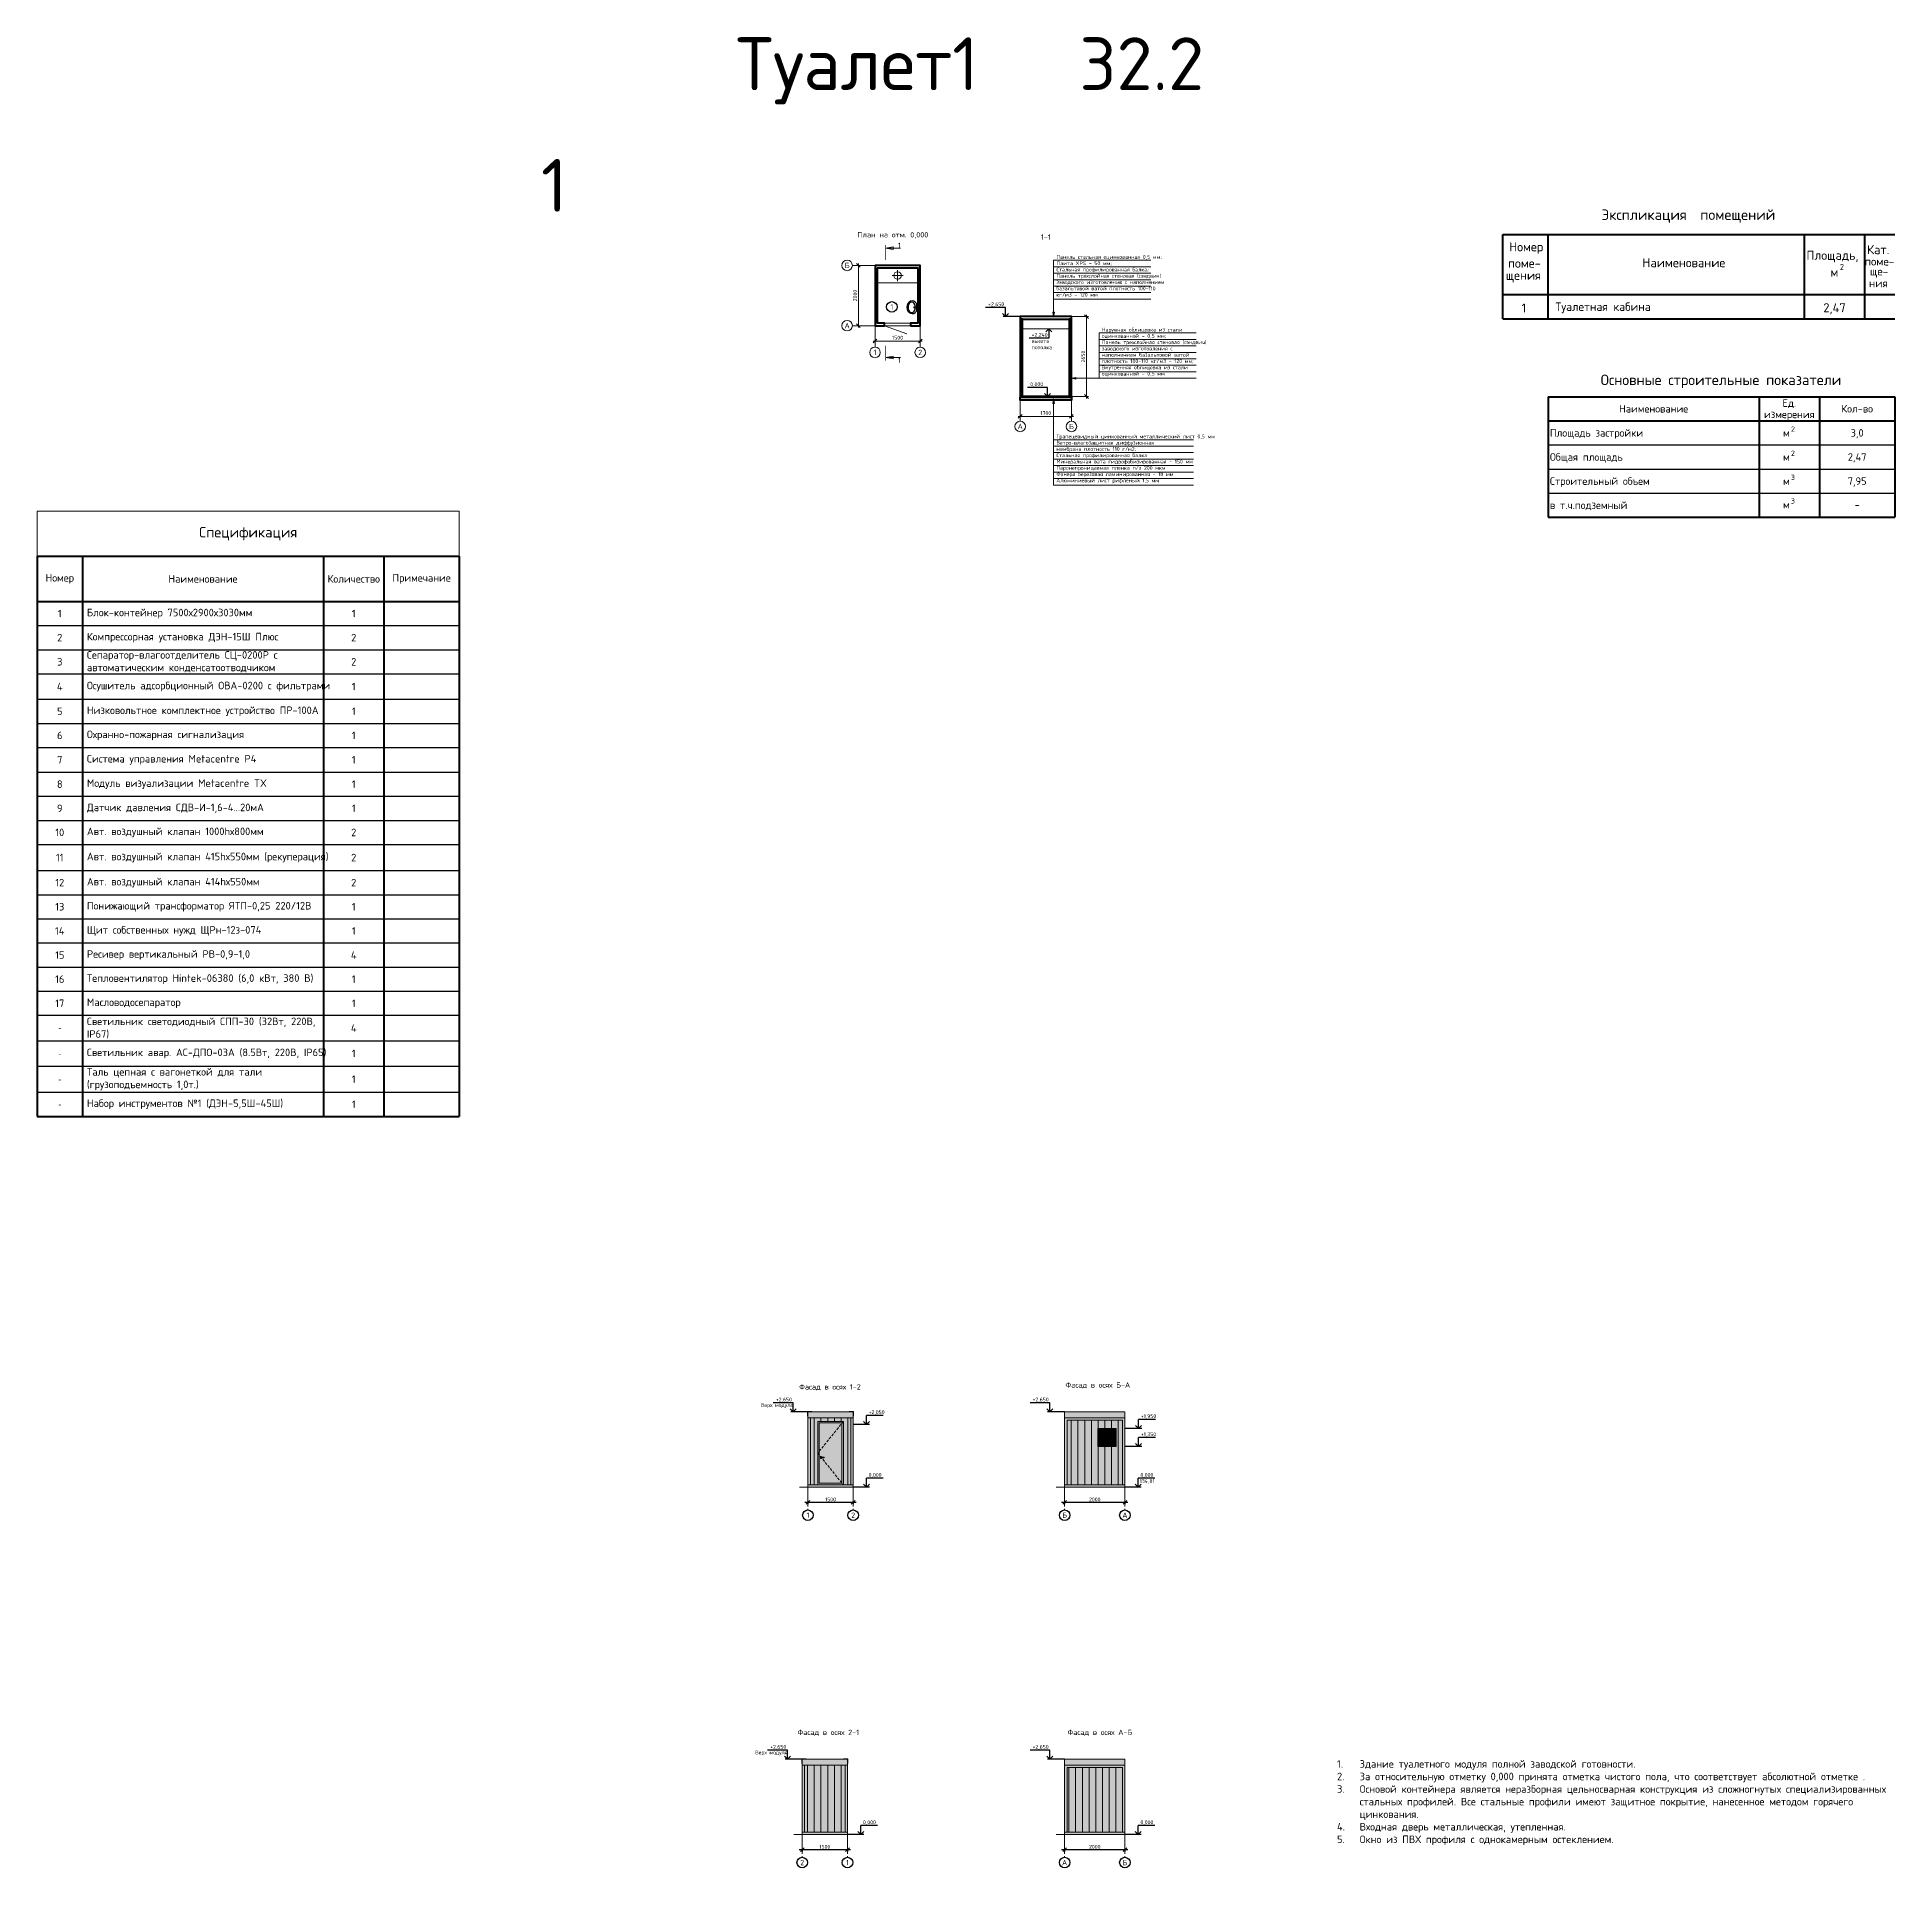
# Model space of a CAD drawing. Header units: millimetres. Extents: x 3795014 to 4300160, y 3869364 to 4016788.
# Drawn here: x 3916274 to 3977886, y 3955884 to 4016598 of the extents above; entities that cross this region are included whole.
import ezdxf
from ezdxf.enums import TextEntityAlignment as Align

# ---------------------------------------------------------------- set-up
doc = ezdxf.new("R2010")
doc.units = ezdxf.units.MM
doc.linetypes.add('HIDDEN', pattern=[0.375, 0.25, -0.125])
doc.linetypes.add('осевая2', pattern=[28.575, 19.05, -3.175, 3.175, -3.175])
doc.layers.get('Defpoints').update_dxf_attribs({"color": 3})
for name, color, linetype in [('1', 7, 'Continuous'), ('1Оси', 7, 'Continuous'), ('3  ОТДЕЛОЧНЫЙ', 7, 'Continuous'), ('ТХ здание', 7, 'Continuous')]:
    doc.layers.add(name, color=color, linetype=linetype)
for name, color, linetype, lineweight in [('7.1.Экспликация', 7, 'Continuous', 60), ('второстепенные', 7, 'Continuous', 25), ('выноска', 7, 'Continuous', 18), ('двери', 7, 'Continuous', 25), ('Дополнительная', 7, 'Continuous', 18), ('К1', 7, 'Continuous', 70), ('оси', 7, 'осевая2', 13), ('основная', 7, 'Continuous', 50), ('отметки', 7, 'Continuous', 18), ('размеры', 7, 'Continuous', 18), ('текст', 7, 'Continuous', 20), ('штриховка', 7, 'Continuous', 9)]:
    doc.layers.add(name, color=color, linetype=linetype, lineweight=lineweight)
doc.styles.add('ISOCPEUR', font='isocpeur.ttf')
doc.styles.get("Standard").update_dxf_attribs({"font": 'times.ttf'})
doc.styles.add('ВНИПИТЕКСТ', font='isocpeui.ttf')
doc.styles.add('ГОСТ 2.304', font='isocpeur.ttf')
doc.dimstyles.new('СПДС', dxfattribs={"dimscale": 50, "dimtxt": 2.5, "dimasz": 2.5, "dimexe": 1.25, "dimexo": 0.625, "dimtad": 1, "dimdec": 0, "dimrnd": 0.001, "dimtxsty": 'ГОСТ 2.304', "dimblk": 'OBLIQUE', "dimcen": 2.5, "dimdle": 2, "dimadec": 0, "dimazin": 2, "dimtfac": 0.75, "dimtdec": 0, "dimtmove": 1, "dimatfit": 3, "dimfxl": 1, "dimtolj": 1, "dimarcsym": 1})
doc.dimstyles.new('СПДС$0', dxfattribs={"dimscale": 100, "dimtxt": 2.5, "dimasz": 2.5, "dimexe": 1.25, "dimexo": 0.004, "dimgap": 1, "dimtad": 1, "dimdec": 0, "dimtxsty": 'ВНИПИТЕКСТ', "dimblk": 'OBLIQUE', "dimcen": 0, "dimdle": 1.25, "dimclrd": 256, "dimclre": 256, "dimclrt": 256, "dimadec": 0, "dimazin": 2, "dimtfac": 1, "dimtdec": 0, "dimtmove": 1, "dimatfit": 3, "dimldrblk": 'NONE', "dimfxl": 1, "dimlwd": -1, "dimlwe": -1, "dimarcsym": 0})

msp = doc.modelspace()

# ---------------------------------------------------------------- texts
at = {"linetype": 'Continuous', "lineweight": 20, "char_height": 175, "width": 258.333, "attachment_point": 1, "style": 'ГОСТ 2.304'}
for insert in [(3944824.7, 4009779.5), (3944824.7, 4009779.5), (3944824.7, 4005967.6), (3944824.7, 4005967.6)]:
    msp.add_mtext('\\f|b0|i0|c0|p34;\\W1.0000000000;\\T1.0000000000;\\o\\l1', dxfattribs=dict(at, insert=insert))
at = {"layer": 'выноска', "linetype": 'Continuous', "lineweight": 20, "ltscale": 100, "char_height": 125, "attachment_point": 1, "style": 'ГОСТ 2.304'}
for s, insert, width in [('Панель стальная оцинкованная 0,5 мм;\\PПлита XPS - 50 мм;\\PСтальная профилированная балка;\\PПанель трехслойная стеновая (сэндвич) заводского изготовления с наполнением базальтовой ватой плотность 100-110 кг/м3 - 120 мм', (3950078.8, 4009369.6), 3283.901), ('Наружная облицовка из стали оцинкованной - 0,5 мм;\\PПанель трехслойная стеновая (сэндвич) заводского изготовления с наполнением базальтовой ватой плотность 100-110 кг/м3 - 120 мм;\\PВнутренняя облицовка из стали оцинкованной - 0,5 мм', (3951584.7, 4006959.1), 3198.559), ('Трапецевидный цинкованный металлический лист 0,5 мм\\PВетро-влагозащитная диффузионная{\\H1.08333x; }\\Pмембрана плотность 110 г/м2;{\\H1.05556x; }\\PСтальная профилированная балка{\\H1.06481x; }\\PМинеральная вата гидрофобизированная - 150 мм{\\H1.06173x; }\\PПаронепроницаемая пленка п/э 200 мкм{\\H1.06276x; }\\PФанера березовая ламинированная - 18 мм{\\H1.06241x; }\\PАлюминиевый лист рифленый 1,5 мм{\\H1.06253x; }', (3950078.8, 4003418.4), 4545.077)]:
    msp.add_mtext(s, dxfattribs=dict(at, insert=insert, width=width))
at = {"layer": 'текст', "style": 'ГОСТ 2.304'}
for s, height, p in [('Туалет1   32.2', 1750, (3939444.2, 4014841.7)), ('1', 1750, (3932985.6, 4010806.9)), ('Номер', 300, (3965095.3, 4009493.5)), ('Кат.', 300, (3976964.9, 4009400.4)), ('поме-', 300, (3965055.6, 4008949.6)), ('Наименование', 300, (3969513, 4008967.2)), ('Площадь,', 300, (3974953.6, 4009212.5)), ('2', 200, (3976061.6, 4008876.5)), ('поме-', 270, (3976887.9, 4009024.3)), ('щения', 300, (3964978.6, 4008548.9)), ('м', 300, (3975747.7, 4008656.8)), ('ния', 270, (3977026.9, 4008301.7)), ('ще-', 270, (3977057.1, 4008694.5)), ('1', 300, (3965507.5, 4007463.4)), ('Туалетная кабина', 280, (3966625.3, 4007518.7)), ('Фасад в осях 1-2', 175, (3941545.5, 3971747.6)), ('Фасад в осях Б-А', 175, (3950377.6, 3971809.9)), ('Фасад в осях 2-1', 175, (3941490.5, 3960290.2)), ('Фасад в осях А-Б', 175, (3950446.4, 3960290.2))]:
    msp.add_text(s, height=height, dxfattribs=at).set_placement(p)
for s, p in [('План на отм. 0,000', (3944652.4, 4010044.8)), ('1-1', (3949727.2, 4009970.6)), ('Б', (3943137.4, 4009028.1)), ('1', (3944621, 4007651.9)), ('А', (3943137.4, 4007028.1)), ('1', (3944062.4, 4006143.1)), ('2', (3945562.4, 4006143.1)), ('А', (3948877.2, 4003686.7)), ('Б', (3950577.2, 4003686.7))]:
    msp.add_text(s, height=175, dxfattribs=at).set_placement(p, align=Align.MIDDLE_CENTER)
at = {"layer": 'текст', "linetype": 'Continuous', "style": 'ГОСТ 2.304'}
msp.add_text('2,47', height=300, dxfattribs=at).set_placement((3975885.1, 4007474.7), align=Align.CENTER)
at = {"layer": 'текст', "ltscale": 100, "style": 'ГОСТ 2.304'}
for s, height, p in [('Основные строительные показатели', 350, (3972118.3, 4005231.2)), ('Наименование', 250, (3969885.6, 4004273.9)), ('измерения', 250, (3974385.6, 4004086.4)), ('Ед.', 250, (3974385.6, 4004461.4)), ('Кол-во', 250, (3976635.6, 4004273.9)), ('м', 250, (3974288.6, 4003473.9)), ('2', 175, (3974505.6, 4003598.9)), ('3,0', 250, (3976635.6, 4003473.9)), ('м', 250, (3974288.6, 4002673.9)), ('2', 175, (3974505.6, 4002798.9)), ('2,47', 250, (3976635.6, 4002673.9)), ('м', 250, (3974288.6, 4001873.9)), ('3', 175, (3974505.6, 4001998.9)), ('7,95', 250, (3976635.6, 4001873.9)), ('м', 250, (3974288.6, 4001091.8)), ('3', 175, (3974505.6, 4001216.8)), ('-', 250, (3976635.6, 4001091.8))]:
    msp.add_text(s, height=height, dxfattribs=at).set_placement(p, align=Align.MIDDLE_CENTER)
for s, p in [('Площадь застройки', (3966445.6, 4003473.9)), ('Общая площадь', (3966445.6, 4002673.9)), ('Строительный объем', (3966445.6, 4001873.9)), ('в т.ч.подземный', (3966445.6, 4001073.9))]:
    msp.add_text(s, height=250, dxfattribs=at).set_placement(p, align=Align.MIDDLE_LEFT)
at = {"layer": 'текст', "linetype": 'Continuous', "lineweight": 25, "ltscale": 50, "style": 'ГОСТ 2.304'}
for s, p in [('Верх модуля', (3940278, 3971168.9)), ('+2,050', (3943851.9, 3970933)), ('+1,950', (3952880, 3970801.9)), ('+1,350', (3952880, 3970201.9)), ('0,000', (3943851.9, 3968853)), ('134,81', (3952842.1, 3968649.6)), ('0,000', (3952865.5, 3968853)), ('Верх модуля', (3940089.6, 3959649.2)), ('0,000', (3943663.6, 3957333.3)), ('0,000', (3952865.5, 3957333.3))]:
    msp.add_text(s, height=125, dxfattribs=at).set_placement(p)
at = {"layer": 'текст', "ltscale": 100, "insert": (3968160.2, 4010885.3), "char_height": 350, "width": 6174, "attachment_point": 1, "style": 'ГОСТ 2.304'}
msp.add_mtext('{\\C7;Экспликация  помещений}', dxfattribs=at)
at = {"layer": 'текст', "linetype": 'Continuous', "lineweight": 25, "ltscale": 100, "char_height": 125, "width": 577.763, "attachment_point": 1, "style": 'ГОСТ 2.304'}
for s, insert in [('+2,650', (3947814, 4007800.2)), ('+2,240\\Pвысота потолка', (3949255.7, 4006790.2)), ('0,000', (3949209.5, 4005150.2)), ('+2,650', (3940774.1, 3971478.5)), ('+2,650', (3949287.6, 3971478.5)), ('+2,650', (3940585.7, 3959958.8)), ('+2,650', (3949287.6, 3959958.8))]:
    msp.add_mtext(s, dxfattribs=dict(at, insert=insert))
at = {"layer": 'текст', "ltscale": 0.166667, "char_height": 175, "width": 208.424, "attachment_point": 5, "style": 'ГОСТ 2.304'}
for s, insert in [('1', (3941837.3, 3967579.2)), ('2', (3943337.3, 3967579.2)), ('Б', (3950350.8, 3967579.2)), ('А', (3952350.8, 3967579.2)), ('2', (3941649, 3956059.5)), ('1', (3943149, 3956059.5)), ('А', (3950350.8, 3956059.5)), ('Б', (3952350.8, 3956059.5))]:
    msp.add_mtext(s, dxfattribs=dict(at, insert=insert))
at = {"layer": 'текст', "insert": (3959385.6, 3956637.9), "char_height": 250, "width": 18500, "attachment_point": 7, "style": 'ГОСТ 2.304'}
msp.add_mtext('\\A1;\\pi-750,l750,t750;1.^IЗдание туалетного модуля полной заводской готовности.\\P{\\A0;2.^IЗа относительную отметку 0,000 принята отметка чистого пола, что соответствует абсолютной отметке .} \\P3.^IОсновой контейнера является неразборная цельносварная конструкция из сложногнутых специализированных стальных профилей. Все стальные профили имеют защитное покрытие, нанесенное методом горячего цинкования. \\P4.^IВходная дверь металлическая, утепленная.\\P5.^IОкно из ПВХ профиля с однокамерным остеклением.', dxfattribs=at)

# ---------------------------------------------------------------- blocks, each defined once
blk = doc.blocks.new('_Oblique')
at = {"color": 0, "linetype": 'ByBlock', "lineweight": -2}
blk.add_line((-0.5, -0.5), (0.5, 0.5), dxfattribs=at)
blk = doc.blocks.new('*D4')
at = {"layer": 'Defpoints', "color": 0, "lineweight": 20, "transparency": 16777216}
for p in [(3941837, 3968077), (3943337, 3968077), (3943337, 3968008)]:
    blk.add_point(p, dxfattribs=at)
at = {"layer": 'размеры', "color": 0, "lineweight": -2, "transparency": 16777216}
for p, q in [((3941737, 3968008), (3943437, 3968008)), ((3941837, 3968046), (3941837, 3967946)), ((3943337, 3968046), (3943337, 3967946))]:
    blk.add_line(p, q, dxfattribs=at)
at = {"layer": 'размеры', "color": 0, "lineweight": -2, "transparency": 16777216, "xscale": 125, "yscale": 125, "zscale": 125, "rotation": 180}
blk.add_blockref('_Oblique', (3941837, 3968008), dxfattribs=at)
at = {"layer": 'размеры', "color": 0, "lineweight": -2, "transparency": 16777216, "xscale": 125, "yscale": 125, "zscale": 125}
blk.add_blockref('_Oblique', (3943337, 3968008), dxfattribs=at)
at = {"layer": 'размеры', "color": 0, "transparency": 16777216, "insert": (3942587, 3968102), "char_height": 125, "attachment_point": 5, "style": 'ГОСТ 2.304'}
blk.add_mtext('\\A1;1500', dxfattribs=at)
blk = doc.blocks.new('*D5')
at = {"layer": 'Defpoints', "color": 0, "lineweight": 20, "transparency": 16777216}
for p in [(3941649, 3956557), (3943149, 3956557), (3943149, 3956488)]:
    blk.add_point(p, dxfattribs=at)
at = {"layer": 'размеры', "color": 0, "lineweight": -2, "transparency": 16777216}
for p, q in [((3941549, 3956488), (3943249, 3956488)), ((3941649, 3956526), (3941649, 3956426)), ((3943149, 3956526), (3943149, 3956426))]:
    blk.add_line(p, q, dxfattribs=at)
at = {"layer": 'размеры', "color": 0, "lineweight": -2, "transparency": 16777216, "xscale": 125, "yscale": 125, "zscale": 125, "rotation": 180}
blk.add_blockref('_Oblique', (3941649, 3956488), dxfattribs=at)
at = {"layer": 'размеры', "color": 0, "lineweight": -2, "transparency": 16777216, "xscale": 125, "yscale": 125, "zscale": 125}
blk.add_blockref('_Oblique', (3943149, 3956488), dxfattribs=at)
at = {"layer": 'размеры', "color": 0, "transparency": 16777216, "insert": (3942399, 3956582), "char_height": 125, "attachment_point": 5, "style": 'ГОСТ 2.304'}
blk.add_mtext('\\A1;1500', dxfattribs=at)
blk = doc.blocks.new('*D6')
at = {"layer": 'Defpoints', "color": 0, "lineweight": 20, "transparency": 16777216}
for p in [(3950351, 3968077), (3952351, 3968077), (3952351, 3968008)]:
    blk.add_point(p, dxfattribs=at)
at = {"layer": 'размеры', "color": 0, "lineweight": -2, "transparency": 16777216}
for p, q in [((3950251, 3968008), (3952451, 3968008)), ((3950351, 3968046), (3950351, 3967946)), ((3952351, 3968046), (3952351, 3967946))]:
    blk.add_line(p, q, dxfattribs=at)
at = {"layer": 'размеры', "color": 0, "lineweight": -2, "transparency": 16777216, "xscale": 125, "yscale": 125, "zscale": 125, "rotation": 180}
blk.add_blockref('_Oblique', (3950351, 3968008), dxfattribs=at)
at = {"layer": 'размеры', "color": 0, "lineweight": -2, "transparency": 16777216, "xscale": 125, "yscale": 125, "zscale": 125}
blk.add_blockref('_Oblique', (3952351, 3968008), dxfattribs=at)
at = {"layer": 'размеры', "color": 0, "transparency": 16777216, "insert": (3951351, 3968102), "char_height": 125, "attachment_point": 5, "style": 'ГОСТ 2.304'}
blk.add_mtext('\\A1;2000', dxfattribs=at)
blk = doc.blocks.new('*D29')
at = {"layer": 'Defpoints', "color": 0, "lineweight": 20, "transparency": 16777216}
for p in [(3950351, 3956557), (3952351, 3956557), (3952351, 3956488)]:
    blk.add_point(p, dxfattribs=at)
at = {"layer": 'размеры', "color": 0, "lineweight": -2, "transparency": 16777216}
for p, q in [((3950251, 3956488), (3952451, 3956488)), ((3950351, 3956526), (3950351, 3956426)), ((3952351, 3956526), (3952351, 3956426))]:
    blk.add_line(p, q, dxfattribs=at)
at = {"layer": 'размеры', "color": 0, "lineweight": -2, "transparency": 16777216, "xscale": 125, "yscale": 125, "zscale": 125, "rotation": 180}
blk.add_blockref('_Oblique', (3950351, 3956488), dxfattribs=at)
at = {"layer": 'размеры', "color": 0, "lineweight": -2, "transparency": 16777216, "xscale": 125, "yscale": 125, "zscale": 125}
blk.add_blockref('_Oblique', (3952351, 3956488), dxfattribs=at)
at = {"layer": 'размеры', "color": 0, "transparency": 16777216, "insert": (3951351, 3956582), "char_height": 125, "attachment_point": 5, "style": 'ГОСТ 2.304'}
blk.add_mtext('\\A1;2000', dxfattribs=at)
blk = doc.blocks.new('дверь')
at = {"layer": 'штриховка', "lineweight": 20, "ltscale": 100, "true_color": 0x007cb0}
h = blk.add_hatch(color=144, dxfattribs=at)
h.dxf.hatch_style = 1
h.paths.add_polyline_path([(4046677, 3954350), (4048377, 3954350), (4048377, 3958550), (4046677, 3958550)])
at = {"layer": '1', "linetype": 'HIDDEN', "lineweight": 20, "ltscale": 700}
for p, q in [((4048377, 3958550), (4046677, 3956448)), ((4046677, 3956448), (4048377, 3954350))]:
    blk.add_line(p, q, dxfattribs=at)
at = {"layer": '1', "lineweight": 20, "ltscale": 100}
for points in [[(4046677, 3954350), (4048377, 3954350), (4048377, 3958550), (4046677, 3958550)], [(4046777, 3954450), (4048277, 3954450), (4048277, 3958450), (4046777, 3958450)], [(4046927, 3956216), (4046862, 3956216), (4046862, 3956085), (4046927, 3956085)], [(4046889, 3956174), (4047111, 3956174), (4047111, 3956135), (4046889, 3956135)]]:
    blk.add_lwpolyline(points, close=True, dxfattribs=at)
at = {"layer": 'двери', "linetype": 'Continuous', "lineweight": 20}
for p, q in [((4046848, 3958550), (4048377, 3958550)), ((4048377, 3954350), (4048377, 3958353))]:
    blk.add_line(p, q, dxfattribs=at)
blk = doc.blocks.new('*D170')
at = {"layer": 'Defpoints', "color": 0, "lineweight": 20, "ltscale": 100, "transparency": 16777216}
for p in [(3944062, 4006637), (3945562, 4006629), (3945562, 4006518)]:
    blk.add_point(p, dxfattribs=at)
at = {"layer": 'размеры', "ltscale": 100, "transparency": 16777216}
for p, q in [((3944062, 4006637), (3944062, 4006456)), ((3945562, 4006629), (3945562, 4006456)), ((3944000, 4006518), (3945625, 4006518))]:
    blk.add_line(p, q, dxfattribs=at)
at = {"layer": 'размеры', "ltscale": 100, "transparency": 16777216, "xscale": 125, "yscale": 125, "zscale": 125, "rotation": 180}
blk.add_blockref('_Oblique', (3944062, 4006518), dxfattribs=at)
at = {"layer": 'размеры', "ltscale": 100, "transparency": 16777216, "xscale": 125, "yscale": 125, "zscale": 125}
blk.add_blockref('_Oblique', (3945562, 4006518), dxfattribs=at)
at = {"layer": 'размеры', "lineweight": 20, "ltscale": 100, "transparency": 16777216, "insert": (3944812, 4006631), "char_height": 125, "attachment_point": 5, "style": 'ГОСТ 2.304'}
blk.add_mtext('1500', dxfattribs=at)
blk = doc.blocks.new('_NONE')
blk = doc.blocks.new('*D171')
at = {"layer": 'Defpoints', "color": 0, "lineweight": 20, "ltscale": 100, "transparency": 16777216}
for p in [(3943608, 4009028), (3943512, 4007028), (3943634, 4007028)]:
    blk.add_point(p, dxfattribs=at)
at = {"layer": 'размеры', "ltscale": 100, "transparency": 16777216}
for p, q in [((3943512, 4009091), (3943512, 4006966)), ((3943608, 4009028), (3943450, 4009028)), ((3943633, 4007028), (3943450, 4007028))]:
    blk.add_line(p, q, dxfattribs=at)
at = {"layer": 'размеры', "ltscale": 100, "transparency": 16777216, "xscale": 125, "yscale": 125, "zscale": 125}
for p, rotation in [((3943512, 4009028), 90), ((3943512, 4007028), 270)]:
    blk.add_blockref('_Oblique', p, dxfattribs=dict(at, rotation=rotation))
at = {"layer": 'размеры', "lineweight": 20, "ltscale": 100, "transparency": 16777216, "insert": (3943400, 4008028), "char_height": 125, "attachment_point": 5, "rotation": 90, "style": 'ГОСТ 2.304'}
blk.add_mtext('2000', dxfattribs=at)
blk = doc.blocks.new('большой умывальник')
at = {"layer": 'К1', "linetype": 'Continuous', "lineweight": 13}
blk.add_hatch(color=253, dxfattribs=at).paths.add_polyline_path([(391066, -252222, 1), (391116, -252222, 1)])
at = {"layer": 'К1', "color": 253, "linetype": 'Continuous', "lineweight": 25}
blk.add_line((390911, -252322), (391271, -252322), dxfattribs=at)
at = {"layer": 'К1', "color": 253, "linetype": 'Continuous', "lineweight": 13}
blk.add_circle((391091, -252222), 25, dxfattribs=at)
at = {"layer": 'К1', "color": 253, "linetype": 'Continuous', "lineweight": 25, "extrusion": (0, 0, -1)}
blk.add_ellipse((391091, -252122), major_axis=(-300, 0), ratio=0.833333, start_param=5.35589, end_param=10.352073, dxfattribs=at)
at = {"layer": 'К1', "color": 253, "linetype": 'Continuous', "lineweight": 25}
blk.add_ellipse((391091, -252097), major_axis=(-250, 0), ratio=0.7, dxfattribs=at)
blk = doc.blocks.new('*D172')
at = {"layer": 'Defpoints', "color": 0, "lineweight": 20, "ltscale": 100, "transparency": 16777216}
for p in [(3948877, 4004095), (3950577, 4004095), (3950577, 4004019)]:
    blk.add_point(p, dxfattribs=at)
at = {"layer": 'размеры', "ltscale": 100, "transparency": 16777216}
for p, q in [((3948815, 4004019), (3950640, 4004019)), ((3948877, 4004094), (3948877, 4003957)), ((3950577, 4004094), (3950577, 4003957))]:
    blk.add_line(p, q, dxfattribs=at)
at = {"layer": 'размеры', "ltscale": 100, "transparency": 16777216, "xscale": 125, "yscale": 125, "zscale": 125, "rotation": 180}
blk.add_blockref('_Oblique', (3948877, 4004019), dxfattribs=at)
at = {"layer": 'размеры', "ltscale": 100, "transparency": 16777216, "xscale": 125, "yscale": 125, "zscale": 125}
blk.add_blockref('_Oblique', (3950577, 4004019), dxfattribs=at)
at = {"layer": 'размеры', "lineweight": 20, "ltscale": 100, "transparency": 16777216, "insert": (3949727, 4004132), "char_height": 125, "attachment_point": 5, "style": 'ГОСТ 2.304'}
blk.add_mtext('1700', dxfattribs=at)
blk = doc.blocks.new('*D173')
at = {"layer": 'Defpoints', "color": 0, "lineweight": 20, "ltscale": 100, "transparency": 16777216}
for p in [(3950577, 4007330), (3951077, 4007330), (3950577, 4004680)]:
    blk.add_point(p, dxfattribs=at)
at = {"layer": 'размеры', "ltscale": 100, "transparency": 16777216}
for p, q in [((3950577, 4007330), (3951140, 4007330)), ((3951077, 4004617), (3951077, 4007392)), ((3950577, 4004680), (3951140, 4004680))]:
    blk.add_line(p, q, dxfattribs=at)
at = {"layer": 'размеры', "ltscale": 100, "transparency": 16777216, "xscale": 125, "yscale": 125, "zscale": 125}
for p, rotation in [((3951077, 4007330), 90), ((3951077, 4004680), 270)]:
    blk.add_blockref('_Oblique', p, dxfattribs=dict(at, rotation=rotation))
at = {"layer": 'размеры', "lineweight": 20, "ltscale": 100, "transparency": 16777216, "insert": (3950965, 4006005), "char_height": 125, "attachment_point": 5, "rotation": 90, "style": 'ГОСТ 2.304'}
blk.add_mtext('2650', dxfattribs=at)
blk = doc.blocks.new('*T126')
at = {"layer": 'Defpoints', "color": 8, "linetype": 'ByBlock', "lineweight": 0, "ltscale": 100, "transparency": 16777216}
for p, q in [((0, 0), (14000, 0)), ((0, 0), (0, -1500)), ((14000, 0), (14000, -1500))]:
    blk.add_line(p, q, dxfattribs=at)
at = {"layer": 'ТХ здание', "color": 0, "lineweight": 70, "ltscale": 100, "transparency": 16777216}
for p, q in [((0, -1500), (14000, -1500)), ((0, -1500), (0, -20075)), ((1500, -1500), (1500, -20075)), ((9500, -1500), (9500, -20075)), ((11500, -1500), (11500, -20075)), ((14000, -1500), (14000, -20075)), ((0, -3000), (14000, -3000)), ((0, -20075), (14000, -20075))]:
    blk.add_line(p, q, dxfattribs=at)
at = {"layer": 'ТХ здание', "color": 0, "ltscale": 100, "transparency": 16777216}
for p, q in [((0, -3800), (14000, -3800)), ((0, -4600), (14000, -4600)), ((0, -5400), (14000, -5400)), ((0, -6242), (14000, -6242)), ((0, -7042), (14000, -7042)), ((0, -7842), (14000, -7842)), ((0, -8659), (14000, -8659)), ((0, -9459), (14000, -9459)), ((0, -10259), (14000, -10259)), ((0, -11059), (14000, -11059)), ((0, -11925), (14000, -11925)), ((0, -12725), (14000, -12725)), ((0, -13525), (14000, -13525)), ((0, -14325), (14000, -14325)), ((0, -15125), (14000, -15125)), ((0, -15925), (14000, -15925)), ((0, -16725), (14000, -16725)), ((0, -17567), (14000, -17567)), ((0, -18409), (14000, -18409)), ((0, -19275), (14000, -19275))]:
    blk.add_line(p, q, dxfattribs=at)
at = {"layer": 'ТХ здание', "color": 0, "ltscale": 100, "transparency": 16777216, "style": 'ISOCPEUR'}
for s, insert, char_height, width, attachment_point in [('Спецификация', (7000, -750), 350, 13880, 5), ('Номер', (750, -2250), 250, 1380, 5), ('Наименование', (5500, -2250), 250, 7880, 5), ('\\A1;Количество', (10500, -2250), 250, 1880, 5), ('Примечание', (12750, -2250), 250, 2380, 5), ('1', (750, -3400), 250, 1380, 5), ('Блок-контейнер 7500х2900х3030мм', (1650, -3400), 250, 7700, 4), ('1', (10500, -3400), 250, 1880, 5), ('2', (750, -4200), 250, 1380, 5), ('Компрессорная установка ДЭН-15Ш Плюс', (1650, -4200), 250, 7700, 4), ('2', (10500, -4200), 250, 1880, 5), ('3', (750, -5000), 250, 1380, 5), ('Сепаратор-влагоотделитель СЦ-0200Р с автоматическим конденсатоотводчиком', (1650, -5000), 250, 7700, 4), ('2', (10500, -5000), 250, 1880, 5), ('4', (750, -5821), 250, 1380, 5), ('Осушитель адсорбционный ОВА-0200 с фильтрами', (1650, -5821), 250, 7700, 4), ('1', (10500, -5821), 250, 1880, 5), ('5', (750, -6642), 250, 1380, 5), ('Низковольтное комплектное устройство ПР-100A', (1650, -6642), 250, 7700, 4), ('1', (10500, -6642), 250, 1880, 5), ('6', (750, -7442), 250, 1380, 5), ('Охранно-пожарная сигнализация', (1650, -7442), 250, 7700, 4), ('1', (10500, -7442), 250, 1880, 5), ('7', (750, -8250), 250, 1380, 5), ('Система управления Metacentre Р4', (1650, -8250), 250, 7700, 4), ('1', (10500, -8250), 250, 1880, 5), ('8', (750, -9059), 250, 1380, 5), ('Модуль визуализации Metacentre TX', (1650, -9059), 250, 7700, 4), ('1', (10500, -9059), 250, 1880, 5), ('9', (750, -9859), 250, 1380, 5), ('Датчик давления СДВ-И-1,6-4...20мА', (1650, -9859), 250, 7700, 4), ('1', (10500, -9859), 250, 1880, 5), ('10', (750, -10659), 250, 1380, 5), ('Авт. воздушный клапан 1000hх800мм', (1650, -10659), 250, 7700, 4), ('2', (10500, -10659), 250, 1880, 5), ('11', (750, -11492), 250, 1380, 5), ('Авт. воздушный клапан 415hх550мм (рекуперация)', (1650, -11492), 250, 7700, 4), ('2', (10500, -11492), 250, 1880, 5), ('12', (750, -12325), 250, 1380, 5), ('Авт. воздушный клапан 414hх550мм', (1650, -12325), 250, 7700, 4), ('2', (10500, -12325), 250, 1880, 5), ('13', (750, -13125), 250, 1380, 5), ('Понижающий трансформатор ЯТП-0,25 220/12В', (1650, -13125), 250, 7700, 4), ('1', (10500, -13125), 250, 1880, 5), ('14', (750, -13925), 250, 1380, 5), ('Щит собственных нужд ЩРн-12з-074', (1650, -13925), 250, 7700, 4), ('1', (10500, -13925), 250, 1880, 5), ('15', (750, -14725), 250, 1380, 5), ('Ресивер вертикальный РВ-0,9-1,0', (1650, -14725), 250, 7700, 4), ('4', (10500, -14725), 250, 1880, 5), ('16', (750, -15525), 250, 1380, 5), ('Тепловентилятор Hintek-06380 (6,0 кВт, 380 В)', (1650, -15525), 250, 7700, 4), ('1', (10500, -15525), 250, 1880, 5), ('17', (750, -16325), 250, 1380, 5), ('Масловодосепаратор', (1650, -16325), 250, 7700, 4), ('1', (10500, -16325), 250, 1880, 5), ('Светильник светодиодный СПП-30 (32Вт, 220В, IP67)', (1650, -17146), 250, 7700, 4), ('4', (10500, -17146), 250, 1880, 5), ('Светильник авар. АС-ДПО-03А (8.5Вт, 220B, IP65)', (1650, -17988), 250, 7700, 4), ('1', (10500, -17988), 250, 1880, 5), ('Таль цепная с вагонеткой для тали (грузоподъемность 1,0т.)', (1650, -18842), 250, 7700, 4), ('1', (10500, -18842), 250, 1880, 5), ('Набор инструментов №1 (ДЭН-5,5Ш-45Ш)', (1650, -19675), 250, 7700, 4), ('1', (10500, -19675), 250, 1880, 5)]:
    blk.add_mtext(s, dxfattribs=dict(at, insert=insert, char_height=char_height, width=width, attachment_point=attachment_point))
at = {"layer": 'ТХ здание', "color": 0, "ltscale": 100, "transparency": 16777216, "char_height": 180, "width": 1380, "attachment_point": 5}
for insert in [(750, -17146), (750, -17988), (750, -18842), (750, -19675)]:
    blk.add_mtext('-', dxfattribs=dict(at, insert=insert))

# ---------------------------------------------------------------- dimensions: what is measured, and where the dimension line sits
at = {"layer": 'размеры', "lineweight": 20, "ltscale": 100}
for base, p1, p2, picture, middle in [((3943512.4, 4007028.1), (3943608, 4009028.1), (3943633.6, 4007028.1), '*D171', (3943399.9, 4008028.1)), ((3951077.2, 4007329.7), (3950577.2, 4004679.7), (3950577.2, 4007329.7), '*D173', (3950964.7, 4006004.7))]:
    dim = msp.add_linear_dim(base=base, p1=p1, p2=p2, angle=90, dimstyle='СПДС$0', override={"dimscale": 50, "dimtxsty": 'ГОСТ 2.304'}, dxfattribs=at)
    dim.commit()
    dim.dimension.update_dxf_attribs({"geometry": picture, "text_midpoint": middle})
for base, p1, p2, picture, middle in [((3945562.4, 4006518.1), (3944062.4, 4006636.8), (3945562.4, 4006628.8), '*D170', (3944812.4, 4006630.6)), ((3950577.2, 4004019), (3948877.2, 4004094.6), (3950577.2, 4004094.6), '*D172', (3949727.2, 4004131.5))]:
    dim = msp.add_linear_dim(base=base, p1=p1, p2=p2, dimstyle='СПДС$0', override={"dimscale": 50, "dimtxsty": 'ГОСТ 2.304'}, dxfattribs=at)
    dim.commit()
    dim.dimension.update_dxf_attribs({"geometry": picture, "text_midpoint": middle})
at = {"layer": 'размеры'}
for base, p1, p2, dimstyle, override, picture, middle in [((3943337.3, 3968008), (3941837.3, 3968076.9), (3943337.3, 3968076.9), 'СПДС', {"dimscale": 50}, '*D4', (3942587.3, 3968101.8)), ((3952350.8, 3968008), (3950350.8, 3968076.9), (3952350.8, 3968076.9), 'СПДС$0', {"dimscale": 50, "dimexo": 0.625, "dimgap": 0.625, "dimrnd": 0.001, "dimtxsty": 'ГОСТ 2.304', "dimcen": 2.5, "dimdle": 2, "dimclrd": 0, "dimclre": 0, "dimclrt": 0, "dimtfac": 0.75, "dimtolj": 1, "dimlwd": -2, "dimlwe": -2, "dimarcsym": 1}, '*D6', (3951350.8, 3968101.8)), ((3943149, 3956488.3), (3941649, 3956557.2), (3943149, 3956557.2), 'СПДС$0', {"dimscale": 50, "dimexo": 0.625, "dimgap": 0.625, "dimrnd": 0.001, "dimtxsty": 'ГОСТ 2.304', "dimcen": 2.5, "dimdle": 2, "dimclrd": 0, "dimclre": 0, "dimclrt": 0, "dimtfac": 0.75, "dimtolj": 1, "dimlwd": -2, "dimlwe": -2, "dimarcsym": 1}, '*D5', (3942399, 3956582.1)), ((3952350.8, 3956488.3), (3950350.8, 3956557.2), (3952350.8, 3956557.2), 'СПДС$0', {"dimscale": 50, "dimexo": 0.625, "dimgap": 0.625, "dimrnd": 0.001, "dimtxsty": 'ГОСТ 2.304', "dimcen": 2.5, "dimdle": 2, "dimclrd": 0, "dimclre": 0, "dimclrt": 0, "dimtfac": 0.75, "dimtolj": 1, "dimlwd": -2, "dimlwe": -2, "dimarcsym": 1}, '*D29', (3951350.8, 3956582.1))]:
    dim = msp.add_linear_dim(base=base, p1=p1, p2=p2, dimstyle=dimstyle, override=override, dxfattribs=at)
    dim.commit()
    dim.dimension.update_dxf_attribs({"geometry": picture, "text_midpoint": middle})

# ---------------------------------------------------------------- hatches: boundary and pattern name
at = {"layer": 'двери', "lineweight": 20, "ltscale": 100}
h = msp.add_hatch(color=256, dxfattribs=at)
h.set_gradient(color1=(76, 114, 153), color2=(247, 247, 247), rotation=270, tint=1)
h.paths.add_polyline_path([(3951505.7, 3970406.9), (3951505.7, 3969906.9), (3952005.7, 3969906.9), (3952005.7, 3970406.9)])
at = {"layer": 'штриховка', "lineweight": 20, "ltscale": 100, "true_color": 0x007cb0}
h = msp.add_hatch(color=144, dxfattribs=at)
h.dxf.hatch_style = 1
h.paths.add_polyline_path([(3943207.3, 3970808), (3941967.3, 3970808), (3941967.3, 3968588), (3942162.3, 3968588), (3942162.3, 3970688), (3943012.3, 3970688), (3943012.3, 3968588), (3943207.3, 3968588)])
h.paths.add_polyline_path([(3941967.3, 3970808), (3941837.3, 3970808), (3941837.3, 3968588), (3941967.3, 3968588)])
h.paths.add_polyline_path([(3943337.3, 3970808), (3943207.3, 3970808), (3943207.3, 3968588), (3943337.3, 3968588)])
h.paths.add_polyline_path([(3943337.3, 3968588), (3941837.3, 3968588), (3941837.3, 3968508), (3943337.3, 3968508)])
h.paths.add_polyline_path([(3943337.3, 3971008), (3941837.3, 3971008), (3941837.3, 3970808), (3943337.3, 3970808)])
h = msp.add_hatch(color=144, dxfattribs=at)
h.dxf.hatch_style = 1
h.paths.add_polyline_path([(3952350.8, 3968588), (3950350.8, 3968588), (3950350.8, 3968508), (3952350.8, 3968508)])
h.paths.add_polyline_path([(3952270.8, 3970728), (3950350.8, 3970728), (3950350.8, 3968588), (3952270.8, 3968588)], flags=17)
h.paths.add_polyline_path([(3952055.7, 3970456.9), (3952055.7, 3969856.9), (3951455.7, 3969856.9), (3951455.7, 3970456.9)], flags=16)
h.paths.add_polyline_path([(3952005.7, 3970406.9), (3952005.7, 3969906.9), (3951505.7, 3969906.9), (3951505.7, 3970406.9)], flags=0)
h.paths.add_polyline_path([(3952350.8, 3970808), (3950350.8, 3970808), (3950350.8, 3968588), (3950350.8, 3968588), (3950350.8, 3970728), (3952270.8, 3970728), (3952270.8, 3968588), (3952350.8, 3968588)])
h.paths.add_polyline_path([(3952350.8, 3971008), (3950350.8, 3971008), (3950350.8, 3970808), (3952350.8, 3970808)])
at = {"layer": 'штриховка', "lineweight": 20, "ltscale": 100}
h = msp.add_hatch(dxfattribs=at)
h.set_pattern_fill('ANSI31', color=256, scale=70, angle=45)
h.paths.add_polyline_path([(3943012.3, 3970688), (3943012.3, 3968588), (3943257.3, 3968588), (3943257.3, 3970808), (3941917.3, 3970808), (3941917.3, 3968588), (3942162.3, 3968588), (3942162.3, 3970688)])
h = msp.add_hatch(dxfattribs=at)
h.set_pattern_fill('ANSI31', color=256, scale=70, angle=45)
h.set_pattern_definition([(90, (300, 0), (-222.25, 0), [])])
h.paths.add_polyline_path([(3950430.8, 3968588), (3952270.8, 3968588), (3952270.8, 3970728), (3950430.8, 3970728)])
h.paths.add_polyline_path([(3951455.7, 3970456.9), (3952055.7, 3970456.9), (3952055.7, 3969856.9), (3951455.7, 3969856.9)], flags=16)
h.paths.add_polyline_path([(3951505.7, 3969906.9), (3951505.7, 3970406.9), (3952005.7, 3970406.9), (3952005.7, 3969906.9)], flags=0)
at = {"layer": 'штриховка', "lineweight": 20, "ltscale": 100, "true_color": 0xecece7}
h = msp.add_hatch(color=254, dxfattribs=at)
h.dxf.hatch_style = 1
h.paths.add_polyline_path([(3952055.7, 3970456.9), (3951455.7, 3970456.9), (3951505.7, 3970406.9), (3952005.7, 3970406.9)])
h.paths.add_polyline_path([(3951505.7, 3970406.9), (3951455.7, 3970456.9), (3951455.7, 3969856.9), (3951505.7, 3969906.9)])
h.paths.add_polyline_path([(3952005.7, 3969906.9), (3951505.7, 3969906.9), (3951455.7, 3969856.9), (3952055.7, 3969856.9)])
h.paths.add_polyline_path([(3952055.7, 3970456.9), (3952005.7, 3970406.9), (3952005.7, 3969906.9), (3952055.7, 3969856.9)])
at = {"layer": 'штриховка', "lineweight": 20, "ltscale": 100, "true_color": 0x007cb0}
h = msp.add_hatch(color=144, dxfattribs=at)
h.dxf.hatch_style = 1
h.paths.add_polyline_path([(3943149, 3959488.3), (3941649, 3959488.3), (3941649, 3959288.3), (3943149, 3959288.3)])
h.paths.add_polyline_path([(3942969, 3959288.3), (3941729, 3959288.3), (3941729, 3957068.3), (3942969, 3957068.3)])
h.paths.add_polyline_path([(3941729, 3959288.3), (3941649, 3959288.3), (3941649, 3957068.3), (3941729, 3957068.3)])
h.paths.add_polyline_path([(3943149, 3959288.3), (3942969, 3959288.3), (3942969, 3957068.3), (3943149, 3957068.3)])
h.paths.add_polyline_path([(3943149, 3957068.3), (3941649, 3957068.3), (3941649, 3956988.3), (3943149, 3956988.3)])
at = {"layer": 'штриховка', "lineweight": 20, "ltscale": 100}
h = msp.add_hatch(dxfattribs=at)
h.set_pattern_fill('ANSI31', color=256, scale=70, angle=45)
h.paths.add_polyline_path([(3941729, 3957068.3), (3943069, 3957068.3), (3943069, 3959288.3), (3941729, 3959288.3)])
at = {"layer": 'штриховка', "lineweight": 20, "ltscale": 100, "true_color": 0x007cb0}
h = msp.add_hatch(color=144, dxfattribs=at)
h.dxf.hatch_style = 1
h.paths.add_polyline_path([(3952270.8, 3959208.3), (3950430.8, 3959208.3), (3950430.8, 3957068.3), (3952270.8, 3957068.3)], flags=17)
h.paths.add_polyline_path([(3952350.8, 3959288.3), (3950350.8, 3959288.3), (3950350.8, 3957068.3), (3950430.8, 3957068.3), (3950430.8, 3959208.3), (3952270.8, 3959208.3), (3952270.8, 3957068.3), (3952350.8, 3957068.3)])
h.paths.add_polyline_path([(3952350.8, 3959488.3), (3950350.8, 3959488.3), (3950350.8, 3959288.3), (3952350.8, 3959288.3)])
h.paths.add_polyline_path([(3952350.8, 3957068.3), (3950350.8, 3957068.3), (3950350.8, 3956988.3), (3952350.8, 3956988.3)])
at = {"layer": 'штриховка', "lineweight": 20, "ltscale": 100}
h = msp.add_hatch(dxfattribs=at)
h.set_pattern_fill('ANSI31', color=256, scale=70, angle=45)
h.paths.add_polyline_path([(3950430.8, 3959208.3), (3950430.8, 3957068.3), (3952270.8, 3957068.3), (3952270.8, 3959208.3)])

# ---------------------------------------------------------------- linework, layer by layer
at = {"linetype": 'Continuous', "lineweight": 20}
for p, q in [((3944412.2, 4009602.7), (3944912.2, 4009602.7)), ((3944412.2, 4009602.7), (3944912.2, 4009602.7)), ((3944412.2, 4005968.5), (3944912.2, 4005968.5)), ((3944412.2, 4005968.5), (3944912.2, 4005968.5))]:
    msp.add_line(p, q, dxfattribs=at)
at = {"lineweight": 20, "ltscale": 100}
for points in [[(3948957.2, 4006919.7), (3950497.2, 4006919.7)], [(3951505.7, 3970406.9), (3951455.7, 3970456.9)], [(3952005.7, 3970406.9), (3952055.7, 3970456.9)], [(3951505.7, 3969906.9), (3951455.7, 3969856.9)], [(3952005.7, 3969906.9), (3952055.7, 3969856.9)]]:
    msp.add_lwpolyline(points, dxfattribs=at)
for centre in [(3943137.4, 4009028.1), (3943137.4, 4007028.1), (3944062.4, 4006143.1), (3945562.4, 4006143.1), (3948877.2, 4003686.7), (3950577.2, 4003686.7)]:
    msp.add_circle(centre, 175, dxfattribs=at)
at = {"layer": '1', "lineweight": 20, "ltscale": 100}
for p, q in [((3941964.7, 3971021.2), (3941825.7, 3971021.2)), ((3941825.7, 3971021.2), (3941825.7, 3970861)), ((3943210, 3971021.2), (3943348.9, 3971021.2)), ((3943348.9, 3971021.2), (3943348.9, 3970861)), ((3941776.3, 3959501.4), (3941637.4, 3959501.4)), ((3941637.4, 3959501.4), (3941637.4, 3959341.3)), ((3943021.6, 3959501.4), (3943160.5, 3959501.4)), ((3943160.5, 3959501.4), (3943160.5, 3959341.3))]:
    msp.add_line(p, q, dxfattribs=at)
at = {"layer": '1Оси', "linetype": 'Continuous'}
for centre in [(3941837.3, 3967579.2), (3943337.3, 3967579.2), (3950350.8, 3967579.2), (3952350.8, 3967579.2), (3941649, 3956059.5), (3943149, 3956059.5), (3950350.8, 3956059.5), (3952350.8, 3956059.5)]:
    msp.add_circle(centre, 175, dxfattribs=at)
at = {"layer": '3  ОТДЕЛОЧНЫЙ', "linetype": 'Continuous', "lineweight": 30}
msp.add_circle((3944621, 4007651.9), 175, dxfattribs=at)
at = {"layer": '7.1.Экспликация', "lineweight": 25}
for p, q in [((3966385.6, 4003073.9), (3977885.6, 4003073.9)), ((3966385.6, 4002273.9), (3977885.6, 4002273.9)), ((3966385.6, 4001473.9), (3977885.6, 4001473.9))]:
    msp.add_line(p, q, dxfattribs=at)
at = {"layer": 'второстепенные', "linetype": 'Continuous', "lineweight": 20, "const_width": 25}
for points in [[(3944412.2, 4009702.7), (3944412.2, 4009202.7)], [(3944412.2, 4009702.7), (3944412.2, 4009202.7)], [(3944412.2, 4006368.5), (3944412.2, 4005868.5)], [(3944412.2, 4006368.5), (3944412.2, 4005868.5)]]:
    msp.add_lwpolyline(points, dxfattribs=at)
at = {"layer": 'второстепенные', "linetype": 'Continuous', "lineweight": 20}
for points in [[(3944662.2, 4009558.6), (3944412.2, 4009602.7), (3944662.2, 4009646.8)], [(3944662.2, 4009558.6), (3944412.2, 4009602.7), (3944662.2, 4009646.8)], [(3944662.2, 4005924.4), (3944412.2, 4005968.5), (3944662.2, 4006012.6)], [(3944662.2, 4005924.4), (3944412.2, 4005968.5), (3944662.2, 4006012.6)]]:
    msp.add_lwpolyline(points, close=True, dxfattribs=at)
at = {"layer": 'второстепенные', "lineweight": 20, "ltscale": 100}
for points in [[(3944142.4, 4008448.1), (3945482.4, 4008448.1)], [(3944382.4, 4007028.1), (3945114.2, 4006754.5)]]:
    msp.add_lwpolyline(points, dxfattribs=at)
for points in [[(3944142.4, 4007858.1), (3944142.4, 4007258.1), (3944062.4, 4007258.1), (3944062.4, 4007858.1)], [(3944382.4, 4007108.1), (3945242.4, 4007108.1), (3945242.4, 4007028.1), (3944382.4, 4007028.1)]]:
    msp.add_lwpolyline(points, close=True, dxfattribs=at)
at = {"layer": 'выноска', "linetype": 'Continuous', "lineweight": 20, "ltscale": 100}
for p, q in [((3949985.9, 4009199.6), (3949985.9, 4007329.7)), ((3949985.9, 4009199.6), (3953206.2, 4009199.6)), ((3949985.9, 4008984.6), (3953206.2, 4008984.6)), ((3949985.9, 4008769.6), (3953206.2, 4008769.6)), ((3949985.9, 4008554.6), (3953206.2, 4008554.6)), ((3949985.9, 4008339.6), (3953206.2, 4008339.6)), ((3949985.9, 4008124.6), (3953206.2, 4008124.6)), ((3949985.9, 4007909.6), (3953206.2, 4007909.6)), ((3951491.8, 4006789.1), (3954712.1, 4006789.1)), ((3951491.8, 4006789.1), (3951491.8, 4005284.1)), ((3951491.8, 4006574.1), (3954712.1, 4006574.1)), ((3951491.8, 4006359.1), (3954712.1, 4006359.1)), ((3951491.8, 4006144.1), (3954712.1, 4006144.1)), ((3951491.8, 4005929.1), (3954712.1, 4005929.1)), ((3951491.8, 4005714.1), (3954712.1, 4005714.1)), ((3951491.8, 4005499.1), (3954712.1, 4005499.1)), ((3950577.2, 4005284.1), (3951491.8, 4005284.1)), ((3951491.8, 4005284.1), (3954712.1, 4005284.1)), ((3949985.9, 4001743.4), (3949985.9, 4004599.7)), ((3949985.9, 4003248.4), (3954623.1, 4003248.4)), ((3949985.9, 4003033.4), (3954623.1, 4003033.4)), ((3949985.9, 4002818.4), (3954623.1, 4002818.4)), ((3949985.9, 4002603.4), (3954623.1, 4002603.4)), ((3949985.9, 4002388.4), (3954623.1, 4002388.4)), ((3949985.9, 4002173.4), (3954623.1, 4002173.4)), ((3949985.9, 4001958.4), (3954623.1, 4001958.4)), ((3949985.9, 4001743.4), (3954623.1, 4001743.4))]:
    msp.add_line(p, q, dxfattribs=at)
at = {"layer": 'выноска', "lineweight": 20, "ltscale": 100}
for points in [[(3944629.9, 4008692.3), (3944994.9, 4008692.3)], [(3944812.4, 4008874.8), (3944812.4, 4008509.8)]]:
    msp.add_lwpolyline(points, dxfattribs=at)
at = {"layer": 'выноска', "linetype": 'Continuous', "lineweight": 20, "ltscale": 100}
for points in [[(3950012.4, 4007479.7), (3949985.9, 4007329.7), (3949959.5, 4007479.7)], [(3950727.2, 4005257.7), (3950577.2, 4005284.1), (3950727.2, 4005310.6)], [(3950012.4, 4004449.7), (3949985.9, 4004599.7), (3949959.5, 4004449.7)]]:
    msp.add_lwpolyline(points, close=True, dxfattribs=at)
at = {"layer": 'выноска', "lineweight": 20, "ltscale": 100}
msp.add_circle((3944812.4, 4008692.3), 125, dxfattribs=at)
at = {"layer": 'двери', "linetype": 'Continuous', "lineweight": 20}
for p, q in [((3941837.3, 3971008), (3943337.3, 3971008)), ((3941837.3, 3971008), (3941837.3, 3968508)), ((3943337.3, 3968508), (3943337.3, 3971008)), ((3950350.8, 3971008), (3952350.8, 3971008)), ((3950350.8, 3971008), (3950350.8, 3968588)), ((3952350.8, 3971008), (3952350.8, 3968508)), ((3941837.3, 3970808), (3943337.3, 3970808)), ((3941917.3, 3970808), (3941917.3, 3968588)), ((3950350.8, 3970808), (3952350.8, 3970808)), ((3950430.8, 3970728), (3952270.8, 3970728)), ((3950430.8, 3970728), (3950430.8, 3968588)), ((3952270.8, 3968588), (3952270.8, 3970728)), ((3941837.3, 3968588), (3943337.3, 3968588)), ((3941837.3, 3968508), (3943337.3, 3968508)), ((3950350.8, 3968509.9), (3950350.8, 3968588)), ((3950350.8, 3968588), (3952350.8, 3968588)), ((3941649, 3959488.3), (3943149, 3959488.3)), ((3941649, 3959488.3), (3941649, 3957068.3)), ((3941649, 3959288.3), (3943149, 3959288.3)), ((3941729, 3959288.3), (3941729, 3957068.3)), ((3943069, 3958718.3), (3943069, 3959288.3)), ((3943149, 3956988.3), (3943149, 3959488.3)), ((3950350.8, 3959488.3), (3952350.8, 3959488.3)), ((3950350.8, 3959488.3), (3950350.8, 3957068.3)), ((3950350.8, 3959288.3), (3952350.8, 3959288.3)), ((3950430.8, 3959208.3), (3952270.8, 3959208.3)), ((3950430.8, 3959208.3), (3950430.8, 3957068.3)), ((3952270.8, 3957068.3), (3952270.8, 3959208.3)), ((3952350.8, 3959488.3), (3952350.8, 3956988.3)), ((3943069, 3957068.3), (3943069, 3958718.3)), ((3941649, 3956990.2), (3941649, 3957068.3)), ((3941649, 3957068.3), (3943149, 3957068.3)), ((3941649, 3956988.3), (3943149, 3956988.3)), ((3950350.8, 3956990.2), (3950350.8, 3957068.3)), ((3950350.8, 3957068.3), (3952350.8, 3957068.3))]:
    msp.add_line(p, q, dxfattribs=at)
at = {"layer": 'двери', "lineweight": 20, "ltscale": 100}
for points in [[(3941917.3, 3968588), (3943257.3, 3968588), (3943257.3, 3970808), (3941917.3, 3970808)], [(3951455.7, 3970456.9), (3952055.7, 3970456.9), (3952055.7, 3969856.9), (3951455.7, 3969856.9)], [(3951505.7, 3970406.9), (3952005.7, 3970406.9), (3952005.7, 3969906.9), (3951505.7, 3969906.9)], [(3941729, 3957068.3), (3943069, 3957068.3), (3943069, 3959288.3), (3941729, 3959288.3)]]:
    msp.add_lwpolyline(points, close=True, dxfattribs=at)
at = {"layer": 'Дополнительная'}
for p, q in [((3943626, 3968508), (3941555.8, 3968508)), ((3952669.5, 3968508), (3950069.3, 3968508)), ((3943437.7, 3956988.3), (3941367.5, 3956988.3)), ((3952669.5, 3956988.3), (3950069.3, 3956988.3))]:
    msp.add_line(p, q, dxfattribs=at)
at = {"layer": 'Дополнительная', "linetype": 'Continuous', "ltscale": 0.083333}
for points in [[(3941555.4, 3968508), (3943626, 3968508), (3943626, 3968508), (3941555.4, 3968508)], [(3950069, 3968508), (3952639.5, 3968508), (3952639.5, 3968508), (3950069, 3968508)], [(3941367.1, 3956988.3), (3943437.7, 3956988.3), (3943437.7, 3956988.3), (3941367.1, 3956988.3)], [(3950069, 3956988.3), (3952639.5, 3956988.3), (3952639.5, 3956988.3), (3950069, 3956988.3)]]:
    msp.add_lwpolyline(points, close=True, dxfattribs=at)
at = {"layer": 'оси'}
for p, q in [((3943312.4, 4009028.1), (3945562.4, 4009028.1)), ((3943312.4, 4007028.1), (3945562.4, 4007028.1))]:
    msp.add_line(p, q, dxfattribs=at)
for points in [[(3944062.4, 4009028.1), (3944062.4, 4006318.1)], [(3945562.4, 4009028.1), (3945562.4, 4006318.1)], [(3948877.2, 4005771.7), (3948877.2, 4003861.7)], [(3950577.2, 4005771.7), (3950577.2, 4003861.7)]]:
    msp.add_lwpolyline(points, dxfattribs=at)
at = {"layer": 'оси', "ltscale": 25, "extrusion": (1, 0, 0)}
for points, elevation in [([(3968508, 0), (3967754.2, 0)], 3941837.3), ([(3968508, 0), (3967754.2, 0)], 3943337.3), ([(3968508, 0), (3967754.2, 0)], 3950350.8), ([(3968508, 0), (3967754.2, 0)], 3952350.8), ([(3956988.3, 0), (3956234.5, 0)], 3941649), ([(3956988.3, 0), (3956234.5, 0)], 3943149), ([(3956988.3, 0), (3956234.5, 0)], 3950350.8), ([(3956988.3, 0), (3956234.5, 0)], 3952350.8)]:
    msp.add_lwpolyline(points, dxfattribs=dict(at, elevation=elevation))
at = {"layer": 'основная'}
for p, q in [((3964885.6, 4008057.6), (3964885.6, 4010057.6)), ((3964885.6, 4010057.6), (3977885.6, 4010057.6)), ((3966385.6, 4008057.6), (3966385.6, 4010057.6)), ((3974885.6, 4008057.6), (3974885.6, 4010057.6)), ((3976885.6, 4008057.6), (3976885.6, 4010057.6)), ((3964885.6, 4007257.6), (3964885.6, 4008057.6)), ((3964885.6, 4008057.6), (3977885.6, 4008057.6)), ((3966385.6, 4007257.6), (3966385.6, 4008057.6)), ((3974885.6, 4007257.6), (3974885.6, 4008057.6)), ((3976885.6, 4007257.6), (3976885.6, 4008057.6)), ((3964885.6, 4007257.6), (3977885.6, 4007257.6)), ((3966385.6, 4004673.9), (3966385.6, 4000673.9)), ((3966385.6, 4004673.9), (3977885.6, 4004673.9)), ((3973385.6, 4004673.9), (3973385.6, 4000673.9)), ((3975385.6, 4004673.9), (3975385.6, 4000673.9)), ((3977885.6, 4004673.9), (3977885.6, 4000673.9)), ((3966385.6, 4003873.9), (3977885.6, 4003873.9)), ((3966385.6, 4000673.9), (3977885.6, 4000673.9))]:
    msp.add_line(p, q, dxfattribs=at)
at = {"layer": 'основная', "ltscale": 100}
for points in [[(3945242.4, 4007028.1), (3945562.4, 4007028.1), (3945562.4, 4009028.1), (3944062.4, 4009028.1), (3944062.4, 4007028.1), (3944382.4, 4007028.1), (3944382.4, 4007108.1), (3944142.4, 4007108.1), (3944142.4, 4008948.1), (3945482.4, 4008948.1), (3945482.4, 4007108.1), (3945242.4, 4007108.1)], [(3948877.2, 4007249.7), (3950577.2, 4007249.7), (3950577.2, 4007329.7), (3948877.2, 4007329.7)], [(3948877.2, 4004679.7), (3948957.2, 4004679.7), (3948957.2, 4007249.7), (3948877.2, 4007249.7)], [(3950497.2, 4004679.7), (3950577.2, 4004679.7), (3950577.2, 4007249.7), (3950497.2, 4007249.7)], [(3948877.2, 4004661.7), (3950577.2, 4004661.7), (3950577.2, 4004679.7), (3948877.2, 4004679.7)], [(3948877.2, 4004661.7), (3950577.2, 4004661.7), (3950577.2, 4004561.7), (3948877.2, 4004561.7)]]:
    msp.add_lwpolyline(points, close=True, dxfattribs=at)
at = {"layer": 'отметки', "linetype": 'Continuous', "lineweight": 25, "ltscale": 50}
for p, q in [((3943776.9, 3970588), (3943776.9, 3970888)), ((3944333.4, 3970888), (3943776.9, 3970888)), ((3943879.3, 3970588), (3943337.3, 3970588)), ((3952907.3, 3970456.9), (3952350.8, 3970456.9)), ((3952805, 3970456.9), (3952805, 3970756.9)), ((3953361.5, 3970756.9), (3952805, 3970756.9)), ((3952907.3, 3969856.9), (3952350.8, 3969856.9)), ((3952805, 3969856.9), (3952805, 3970156.9)), ((3953361.5, 3970156.9), (3952805, 3970156.9)), ((3943879.3, 3968508), (3943322.8, 3968508)), ((3943776.9, 3968508), (3943776.9, 3968808)), ((3944333.4, 3968808), (3943776.9, 3968808)), ((3952892.9, 3968508), (3952336.4, 3968508)), ((3952790.5, 3968508), (3952790.5, 3968808)), ((3953347, 3968808), (3952790.5, 3968808)), ((3943691, 3956988.3), (3943134.5, 3956988.3)), ((3943588.6, 3956988.3), (3943588.6, 3957288.3)), ((3944145.1, 3957288.3), (3943588.6, 3957288.3)), ((3952892.9, 3956988.3), (3952336.4, 3956988.3)), ((3952790.5, 3956988.3), (3952790.5, 3957288.3)), ((3953347, 3957288.3), (3952790.5, 3957288.3))]:
    msp.add_line(p, q, dxfattribs=at)
at = {"layer": 'отметки', "linetype": 'Continuous', "lineweight": 20, "ltscale": 50}
msp.add_line((3942796.5, 3957068.3), (3941959.1, 3957068.3), dxfattribs=at)
at = {"layer": 'отметки', "linetype": 'Continuous', "lineweight": 25, "ltscale": 100, "extrusion": (0, 1, 0)}
for points, elevation in [([(-3948388.2, 0), (-3947729.2, 0)], 4007629.7), ([(-3948877.2, 0), (-3948313.2, 0)], 4007329.7), ([(-3949783.8, 0), (-3949124.8, 0)], 4004979.7), ([(-3941348.3, 0), (-3940689.3, 0)], 3971308), ([(-3941837.3, 0), (-3941273.3, 0)], 3971008), ([(-3949861.8, 0), (-3949202.9, 0)], 3971308), ([(-3950350.8, 0), (-3949786.8, 0)], 3971008), ([(-3941159.9, 0), (-3940501, 0)], 3959788.3), ([(-3949861.8, 0), (-3949202.9, 0)], 3959788.3), ([(-3941649, 0), (-3941084.9, 0)], 3959488.3), ([(-3950350.8, 0), (-3949786.8, 0)], 3959488.3)]:
    msp.add_lwpolyline(points, dxfattribs=dict(at, elevation=elevation))
at = {"layer": 'отметки', "linetype": 'Continuous', "lineweight": 25, "ltscale": 100, "extrusion": (-0.707107, -0.707107, 0)}
for points, elevation in [([(-41677.9, 0), (-41819.3, 0)], -5625542.1), ([(-38817.3, 0), (-38958.7, 0)], -5624655.1), ([(-20972.6, 0), (-21114, 0)], -5594880.8), ([(-14952.6, 0), (-15094.1, 0)], -5600900.8), ([(-12960.1, 0), (-13101.5, 0)], -5586601.9), ([(-6807, 0), (-6948.4, 0)], -5592755.1)]:
    msp.add_lwpolyline(points, dxfattribs=dict(at, elevation=elevation))
at = {"layer": 'отметки', "linetype": 'Continuous', "lineweight": 25, "ltscale": 100, "extrusion": (1, 0, 0)}
for points, elevation in [([(4007329.7, 0), (4007629.7, 0)], 3948388.2), ([(4006919.7, 0), (4006619.7, 0)], 3949830), ([(4004679.7, 0), (4004979.7, 0)], 3949783.8), ([(3971008, 0), (3971308, 0)], 3941348.3), ([(3971008, 0), (3971308, 0)], 3949861.8), ([(3959488.3, 0), (3959788.3, 0)], 3941159.9), ([(3959488.3, 0), (3959788.3, 0)], 3949861.8)]:
    msp.add_lwpolyline(points, dxfattribs=dict(at, elevation=elevation))
at = {"layer": 'отметки', "linetype": 'Continuous', "lineweight": 25, "ltscale": 100, "extrusion": (0.707107, -0.707107, 0)}
for points, elevation in [([(5625542.1, 0), (5625683.5, 0)], -41677.9), ([(5624655.1, 0), (5624796.5, 0)], -38817.3), ([(5594880.8, 0), (5595022.2, 0)], -20972.6), ([(5600900.8, 0), (5601042.2, 0)], -14952.6), ([(5586601.9, 0), (5586743.4, 0)], -12960.1), ([(5592755.1, 0), (5592896.5, 0)], -6807)]:
    msp.add_lwpolyline(points, dxfattribs=dict(at, elevation=elevation))
at = {"layer": 'отметки', "linetype": 'Continuous', "lineweight": 25, "ltscale": 100, "extrusion": (0, -1, 0), "elevation": -4006619.7}
msp.add_lwpolyline([(3949830, 0), (3949171, 0)], dxfattribs=at)
at = {"layer": 'отметки', "linetype": 'Continuous', "lineweight": 25, "ltscale": 100, "extrusion": (-0.707107, 0.707107, 0), "elevation": 40368.5}
msp.add_lwpolyline([(-5626271.7, 0), (-5626130.2, 0)], dxfattribs=at)
at = {"layer": 'отметки', "linetype": 'Continuous', "lineweight": 25, "ltscale": 100, "extrusion": (0.707107, 0.707107, 0), "elevation": 5626271.7}
msp.add_lwpolyline([(40368.5, 0), (40227.1, 0)], dxfattribs=at)
at = {"layer": 'отметки', "linetype": 'Continuous', "lineweight": 25, "ltscale": 50}
for points in [[(3943676.9, 3970688), (3943776.9, 3970588), (3943876.9, 3970688)], [(3952705, 3970556.9), (3952805, 3970456.9), (3952905, 3970556.9)], [(3952705, 3969956.9), (3952805, 3969856.9), (3952905, 3969956.9)], [(3943676.9, 3968608), (3943776.9, 3968508), (3943876.9, 3968608)], [(3952690.5, 3968608), (3952790.5, 3968508), (3952890.5, 3968608)], [(3943488.6, 3957088.3), (3943588.6, 3956988.3), (3943688.6, 3957088.3)], [(3952690.5, 3957088.3), (3952790.5, 3956988.3), (3952890.5, 3957088.3)]]:
    msp.add_lwpolyline(points, dxfattribs=at)

# ---------------------------------------------------------------- block references
msp.add_blockref('*T126', (3916274.2, 4000882.3))
at = {"lineweight": 20, "xscale": 0.5, "yscale": 0.5, "zscale": 0.5}
msp.add_blockref('дверь', (1918823.7, 1991413.2), dxfattribs=at)
at = {"layer": 'К1', "linetype": 'Continuous', "lineweight": 9, "xscale": -0.7, "yscale": 0.7, "zscale": 0.7, "rotation": 90}
msp.add_blockref('большой умывальник', (3768811.3, 4281401.9), dxfattribs=at)

msp.set_redraw_order([(e.dxf.handle, doc.entitydb.next_handle()) for e in msp.query("TEXT MTEXT ATTDEF DIMENSION ARC_DIMENSION")])  # texts and dimensions are drawn at this point

doc.saveas('drawing.dxf')
